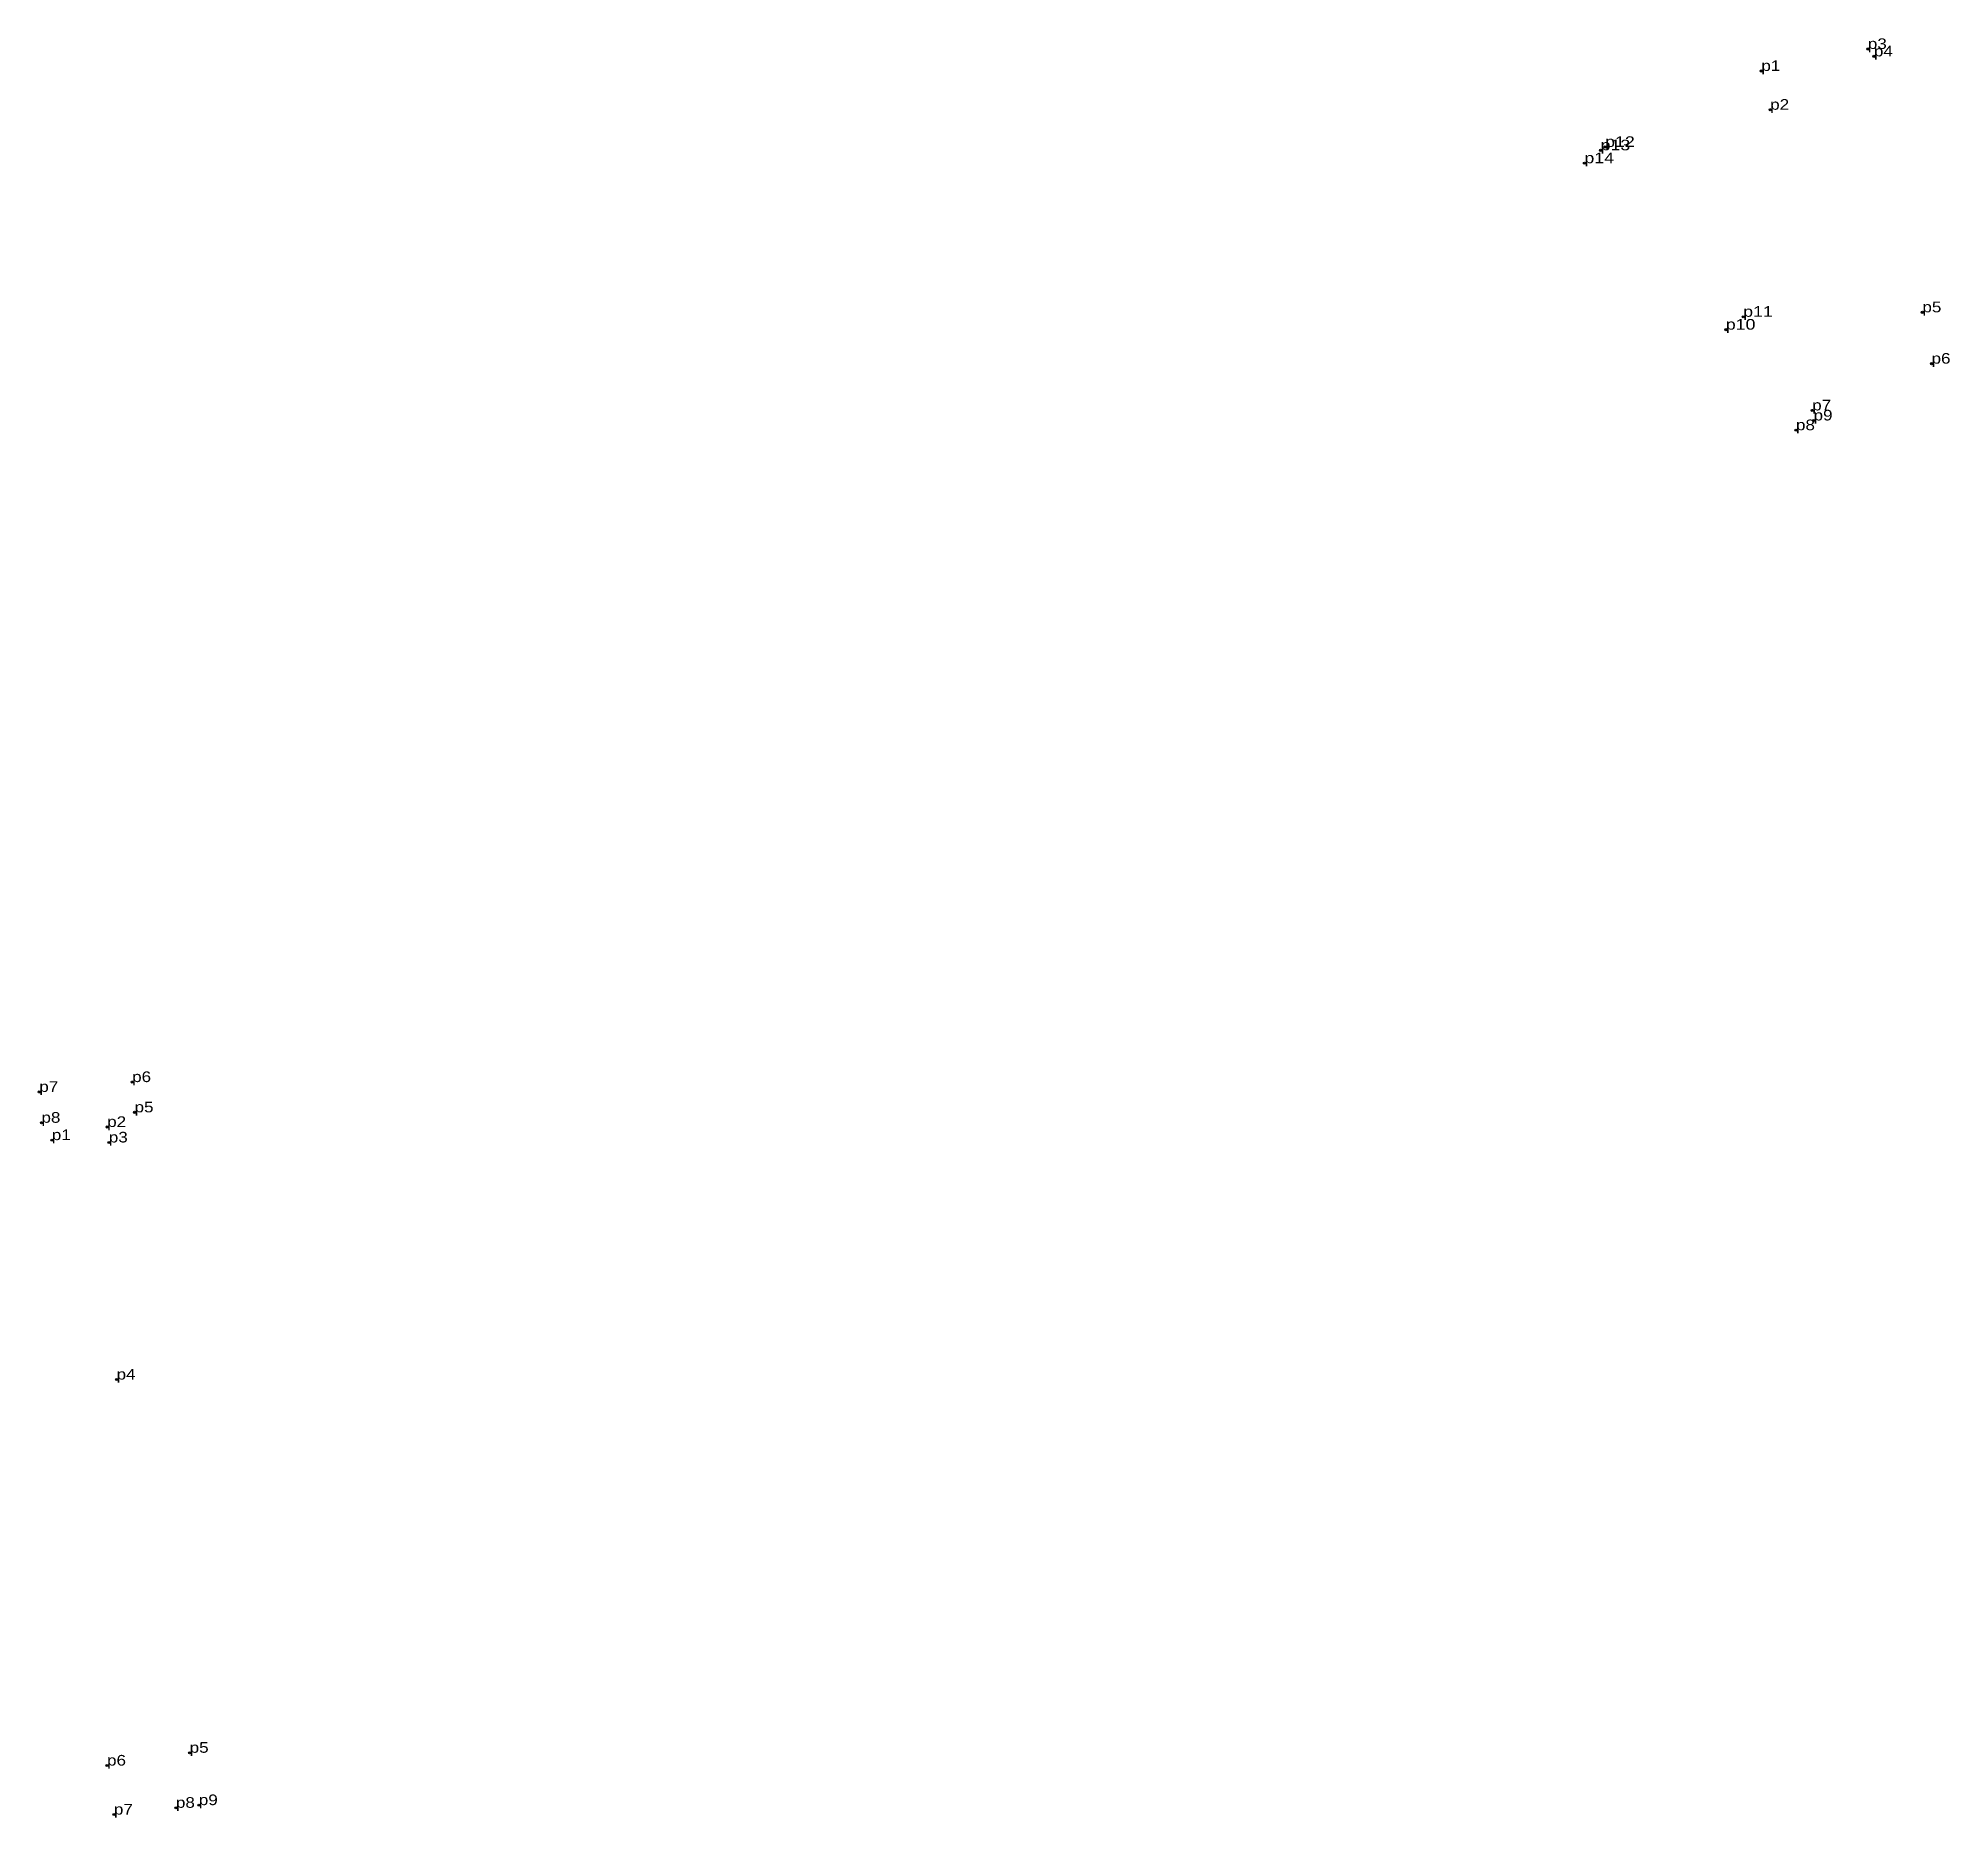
# Model space of a CAD drawing. Header units: metres. Extents: x 540596 to 552689, y 1835524 to 1841799.
# Drawn here: x 549895.6 to 550219.3, y 1838260 to 1838561.4 of the extents above; entities that cross this region are included whole.
import ezdxf

# ---------------------------------------------------------------- set-up
doc = ezdxf.new("R2010")
doc.units = ezdxf.units.M
doc.header["$LTSCALE"] = 0.72
doc.header["$PDMODE"] = 32
doc.header["$PDSIZE"] = 0.36
doc.layers.add('12', color=7, linetype='Continuous')
doc.layers.add('7', color=7, linetype='Continuous')

msp = doc.modelspace()

# ---------------------------------------------------------------- texts
at = {"layer": '12'}
for s, width, p in [('p3', 1.2, (550205.46, 1838559.6)), ('p4', 1.2, (550206.49, 1838558.35)), ('p1', 1.2, (550187.43, 1838555.88)), ('p2', 1.2, (550188.92, 1838549.31)), ('p13', 1.25, (550160.21, 1838542.44)), ('p12', 1.25, (550160.98, 1838543.01)), ('p14', 1.25, (550157.47, 1838540.25)), ('p5', 1.2, (550214.7, 1838515)), ('p10', 1.25, (550181.41, 1838512.06)), ('p11', 1.25, (550184.35, 1838514.24)), ('p6', 1.2, (550216.25, 1838506.3)), ('p7', 1.2, (550196.04, 1838498.38)), ('p9', 1.2, (550196.27, 1838496.68)), ('p8', 1.2, (550193.29, 1838495.03)), ('p7', 1.2, (549895.83, 1838382.94)), ('p6', 1.2, (549911.55, 1838384.61)), ('p5', 1.2, (549911.96, 1838379.48)), ('p8', 1.2, (549896.19, 1838377.72)), ('p2', 1.2, (549907.32, 1838377)), ('p1', 1.2, (549897.95, 1838374.78)), ('p3', 1.2, (549907.6, 1838374.38)), ('p4', 1.2, (549908.92, 1838334.22)), ('p6', 1.2, (549907.3, 1838268.83)), ('p6', 1.2, (549907.3, 1838268.83)), ('p5', 1.2, (549921.29, 1838271)), ('p5', 1.2, (549921.29, 1838271)), ('p9', 1.2, (549922.84, 1838262.13)), ('p9', 1.2, (549922.84, 1838262.13)), ('p7', 1.2, (549908.46, 1838260.53)), ('p7', 1.2, (549908.46, 1838260.53)), ('p8', 1.2, (549918.96, 1838261.68)), ('p8', 1.2, (549918.96, 1838261.68))]:
    msp.add_text(s, height=1.8, dxfattribs=dict(at, width=width)).set_placement(p)

# ---------------------------------------------------------------- linework, layer by layer
at = {"layer": '7'}
for p in [(550205.46, 1838559.6), (550206.49, 1838558.35), (550187.43, 1838555.88), (550188.92, 1838549.31), (550160.21, 1838542.44), (550160.98, 1838543.01), (550157.47, 1838540.25), (550184.35, 1838514.24), (550214.7, 1838515), (550181.41, 1838512.06), (550216.25, 1838506.3), (550196.04, 1838498.38), (550193.29, 1838495.03), (550196.27, 1838496.68), (549911.55, 1838384.61), (549895.83, 1838382.94), (549896.19, 1838377.72), (549907.32, 1838377), (549911.96, 1838379.48), (549897.95, 1838374.78), (549907.6, 1838374.38), (549908.92, 1838334.22), (549921.29, 1838271), (549907.3, 1838268.83), (549908.46, 1838260.53), (549918.96, 1838261.68), (549918.96, 1838261.67), (549922.84, 1838262.13)]:
    msp.add_point(p, dxfattribs=at)

msp.set_redraw_order([(e.dxf.handle, doc.entitydb.next_handle()) for e in msp.query("TEXT MTEXT ATTDEF DIMENSION ARC_DIMENSION")])  # texts and dimensions are drawn at this point

doc.saveas('drawing.dxf')
